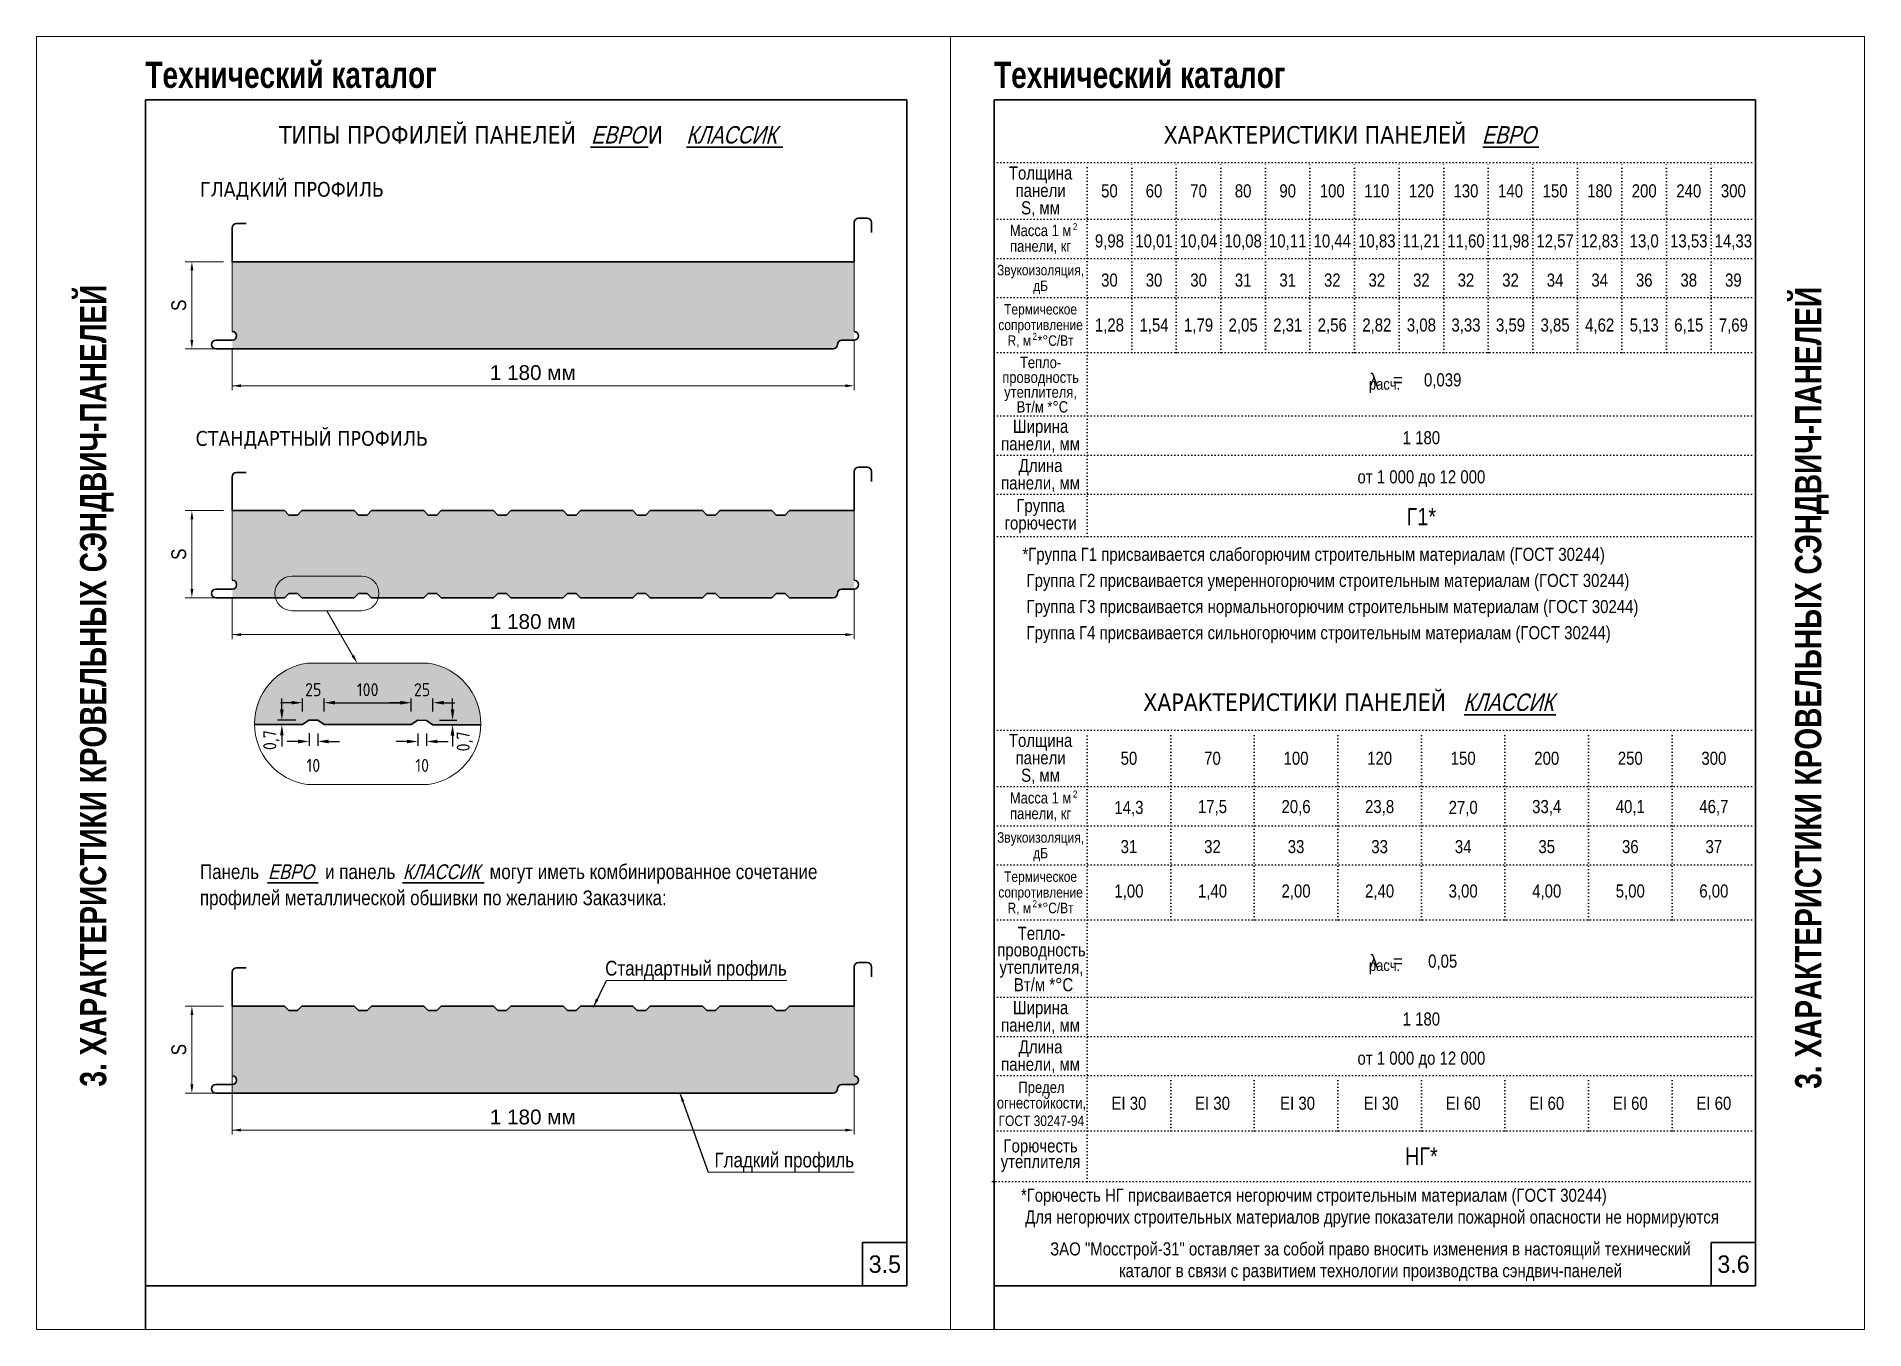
# Model space of a CAD drawing. Extents: x 5821 to 16321, y -13531 to 5774.
# Drawn here: x 10021 to 12121, y -4621 to -3136 of the extents above; entities that cross this region are included whole.
import ezdxf
from ezdxf.enums import TextEntityAlignment as Align

# ---------------------------------------------------------------- set-up
doc = ezdxf.new("R2010")
doc.units = 0
doc.header["$LTSCALE"] = 3
doc.linetypes.add('DOT2', pattern=[0.125, 0, -0.125])
doc.layers.get('0').update_dxf_attribs({"linetype": 'CONTINUOUS', "lineweight": 30})
doc.layers.get('DEFPOINTS').update_dxf_attribs({"linetype": 'CONTINUOUS'})
doc.layers.add('new_fill', color=8, linetype='CONTINUOUS', lineweight=13)
doc.layers.add('RAZMER', color=7, linetype='CONTINUOUS', lineweight=9)
doc.layers.add('Punktir', color=7, linetype='CONTINUOUS')
doc.styles.add('LOGO', font='HATTEN.TTF')
doc.styles.add('ROMANS', font='romans.shx', dxfattribs={"width": 0.85})
doc.styles.get("Standard").update_dxf_attribs({"font": 'TAHOMA.TTF'})
doc.styles.add('style1', font='ARIALN.TTF')
doc.styles.add('style2', font='impact.TTF')
doc.styles.add('курсив', font='ARIAL.TTF', dxfattribs={"width": 0.8, "oblique": 15})
doc.dimstyles.new('2.5', dxfattribs={"dimscale": 5, "dimtxt": 3, "dimasz": 2, "dimexe": 1, "dimexo": 2, "dimgap": 0, "dimtad": 0, "dimdec": 0, "dimlfac": 0.5, "dimzin": 9, "dimdsep": 46, "dimtxsty": 'ROMANS', "dimcen": -3, "dimdle": 1, "dimclrd": 256, "dimclre": 256, "dimclrt": 256, "dimadec": 0, "dimazin": 0, "dimtfac": 1, "dimtdec": 0, "dimtofl": 0, "dimtmove": 2, "dimatfit": 3, "dimfxl": 0, "dimtvp": 1, "dimtolj": 1, "dimtzin": 9, "dimarcsym": 0})
doc.dimstyles.new('5', dxfattribs={"dimscale": 5, "dimtxt": 3, "dimasz": 2.5, "dimexe": 1, "dimexo": 3, "dimgap": 0, "dimtad": 0, "dimdec": 0, "dimzin": 9, "dimdsep": 46, "dimtxsty": 'ROMANS', "dimblk2": 'OBLIQUE', "dimcen": -3, "dimdle": 1.5, "dimclrd": 256, "dimclre": 256, "dimclrt": 256, "dimadec": 0, "dimazin": 0, "dimtfac": 1, "dimtdec": 0, "dimtofl": 0, "dimtmove": 2, "dimatfit": 3, "dimfxl": 0, "dimtvp": 1, "dimtolj": 1, "dimtzin": 9, "dimarcsym": 0})

msp = doc.modelspace()

# ---------------------------------------------------------------- texts
for s, p in [('ТИПЫ ПРОФИЛЕЙ ПАНЕЛЕЙ           И', (10520.25, -3249.09)), ('ХАРАКТЕРИСТИКИ ПАНЕЛЕЙ', (11489.88, -3249.09)), ('ХАРАКТЕРИСТИКИ ПАНЕЛЕЙ', (11466.48, -3900.8))]:
    msp.add_text(s, height=20).set_placement(p, align=Align.MIDDLE_CENTER)
at = {"color": 1, "style": 'курсив', "oblique": 15, "width": 0.8}
for s, p in [('ЕВРО', (10658.18, -3249.09)), ('КЛАССИК', (10767.54, -3249.09)), ('ЕВРО', (11681.63, -3249.09)), ('КЛАССИК', (11660.19, -3900.8))]:
    msp.add_text(s, height=20, dxfattribs=at).set_placement(p, align=Align.MIDDLE_LEFT)
at = {"color": 1, "style": 'style1'}
for s, height, p in [('Толщина', 15, (11174.59, -3300.44)), ('панели', 15, (11174.59, -3320.44)), ('S, мм', 15, (11174.59, -3340.44)), ('Масса 1 м', 13, (11174.59, -3365.44)), ('2', 8, (11214.26, -3358.58)), ('панели, кг', 13, (11174.59, -3383.44)), ('Звукоизоляция,', 12, (11174.59, -3410.44)), ('дБ', 12, (11174.59, -3428.44)), ('Термическое', 12, (11174.59, -3455.44)), ('сопротивление', 12, (11174.59, -3473.44)), ('R, м  *%%dС/Вт', 12, (11174.59, -3491.44)), ('2', 8, (11167.85, -3484.58)), ('Тепло-', 13, (11174.59, -3517.05)), ('проводность', 13, (11174.59, -3534.05)), ('утеплителя,', 13, (11174.59, -3551.05)), (' Вт/м *%%dС', 13, (11174.59, -3568.05)), ('Ширина', 15, (11174.59, -3591.44)), ('панели, мм', 15, (11174.59, -3611.44)), ('Длина', 15, (11174.59, -3636.44)), ('панели, мм', 15, (11174.59, -3656.44)), ('Группа', 15, (11174.59, -3682.44)), ('горючести', 15, (11174.59, -3702.44)), ('Толщина', 15, (11174.59, -3952.15)), ('панели', 15, (11174.59, -3972.15)), ('S, мм', 15, (11174.59, -3992.15)), ('Масса 1 м', 13, (11174.59, -4017.15)), ('2', 8, (11214.26, -4010.29)), ('панели, кг', 13, (11174.59, -4035.15)), ('Звукоизоляция,', 12, (11174.59, -4062.15)), ('дБ', 12, (11174.59, -4080.15)), ('сопротивление', 12, (11174.59, -4125.15)), ('Термическое', 12, (11174.59, -4107.15)), ('R, м  *%%dС/Вт', 12, (11174.59, -4143.15)), ('2', 8, (11167.85, -4136.29)), ('Тепло-', 15, (11175.59, -4173.76)), ('проводность', 15, (11175.59, -4192.76)), ('утеплителя,', 15, (11175.59, -4212.76)), (' Вт/м *%%dС', 15, (11175.59, -4232.76)), ('Ширина', 15, (11174.59, -4259.15)), ('панели, мм', 15, (11174.59, -4279.15)), ('Длина', 15, (11174.59, -4304.15)), ('панели, мм', 15, (11174.59, -4324.15)), ('Предел', 13, (11175.59, -4349.55)), ('огнестойкости,', 13, (11175.59, -4367.55)), ('ГОСТ 30247-94', 12, (11175.59, -4387.55)), ('Горючесть', 15, (11174.59, -4417.91)), ('утеплителя', 15, (11174.59, -4435.91))]:
    msp.add_text(s, height=height, dxfattribs=at).set_placement(p, align=Align.CENTER)
at = {"color": 1}
for s, p in [('ГЛАДКИЙ ПРОФИЛЬ', (10208.77, -3311.64)), ('СТАНДАРТНЫЙ ПРОФИЛЬ', (10203.77, -3597.81))]:
    msp.add_text(s, height=17, dxfattribs=at).set_placement(p, align=Align.MIDDLE_LEFT)
at = {"style": 'style1'}
for s, p in [('50', (11253.69, -3313.44)), ('60', (11304.89, -3313.44)), ('70', (11356.09, -3313.44)), ('80', (11407.29, -3313.44)), ('90', (11458.49, -3313.44)), ('100', (11509.69, -3313.44)), ('110', (11560.89, -3313.44)), ('120', (11612.09, -3313.44)), ('130', (11663.29, -3313.44)), ('140', (11714.49, -3313.44)), ('150', (11765.69, -3313.44)), ('180', (11816.89, -3313.44)), ('200', (11868.09, -3313.44)), ('240', (11919.29, -3313.44)), ('300', (11970.49, -3313.44)), ('50', (11276.09, -3965.15)), ('70', (11372.09, -3965.15)), ('100', (11468.09, -3965.15)), ('120', (11564.09, -3965.15)), ('150', (11660.09, -3965.15)), ('200', (11756.09, -3965.15)), ('250', (11852.09, -3965.15)), ('300', (11948.09, -3965.15))]:
    msp.add_text(s, height=15, dxfattribs=at).set_placement(p, align=Align.MIDDLE)
for s, p in [('9,98', (11253.69, -3378.44)), ('10,01', (11304.89, -3378.44)), ('10,04', (11356.09, -3378.44)), ('10,08', (11407.29, -3378.44)), ('10,11', (11458.49, -3378.44)), ('10,44', (11509.69, -3378.44)), ('10,83', (11560.89, -3378.44)), ('11,21', (11612.09, -3378.44)), ('11,60', (11663.29, -3378.44)), ('11,98', (11714.49, -3378.44)), ('12,57', (11765.69, -3378.44)), ('12,83', (11816.89, -3378.44)), ('13,0', (11868.09, -3378.44)), ('13,53', (11919.29, -3378.44)), ('14,33', (11970.49, -3378.44)), ('30', (11253.69, -3423.44)), ('30', (11304.89, -3423.44)), ('30', (11356.09, -3423.44)), ('31', (11407.29, -3423.44)), ('31', (11458.49, -3423.44)), ('32', (11509.69, -3423.44)), ('32', (11560.89, -3423.44)), ('32', (11612.09, -3423.44)), ('32', (11663.29, -3423.44)), ('32', (11714.49, -3423.44)), ('34', (11765.69, -3423.44)), ('34', (11816.89, -3423.44)), ('36', (11868.09, -3423.44)), ('38', (11919.29, -3423.44)), ('39', (11970.49, -3423.44)), ('1 180', (11612.09, -3604.44)), ('от 1 000 до 12 000', (11612.09, -3649.44)), ('1 180', (11612.09, -4272.15)), ('от 1 000 до 12 000', (11612.09, -4317.15)), ('ЗАО "Мосстрой-31" оставляет за собой право вносить изменения в настоящий технический', (11553.59, -4536.24)), ('каталог в связи с развитием технологии производства сэндвич-панелей', (11553.59, -4561.24))]:
    msp.add_text(s, height=15, dxfattribs=at).set_placement(p, align=Align.CENTER)
for s, height, p in [('1,28', 15, (11253.69, -3467.52)), ('1,54', 15, (11304.89, -3467.52)), ('1,79', 15, (11356.09, -3467.52)), ('2,05', 15, (11407.29, -3467.52)), ('2,31', 15, (11458.49, -3467.52)), ('2,56', 15, (11509.69, -3467.52)), ('2,82', 15, (11560.89, -3467.52)), ('3,08', 15, (11612.09, -3467.52)), ('3,33', 15, (11663.29, -3467.52)), ('3,59', 15, (11714.49, -3467.52)), ('3,85', 15, (11765.69, -3467.52)), ('4,62', 15, (11816.89, -3467.52)), ('5,13', 15, (11868.09, -3467.52)), ('6,15', 15, (11919.29, -3467.52)), ('7,69', 15, (11970.49, -3467.52)), ('0,039', 15, (11636.57, -3530.52)), ('расч.', 13, (11569.76, -3535.34)), ('Г1*', 20, (11612.09, -3687.66)), ('14,3', 15, (11276.09, -4021.65)), ('17,5', 15, (11372.09, -4020.65)), ('20,6', 15, (11468.09, -4020.65)), ('23,8', 15, (11564.09, -4020.65)), ('27,0', 15, (11660.09, -4021.65)), ('33,4', 15, (11756.09, -4020.65)), ('40,1', 15, (11852.09, -4020.65)), ('46,7', 15, (11948.09, -4020.65)), ('31', 15, (11276.09, -4066.65)), ('32', 15, (11372.09, -4066.65)), ('33', 15, (11468.09, -4066.65)), ('33', 15, (11564.09, -4066.65)), ('34', 15, (11660.09, -4066.65)), ('35', 15, (11756.09, -4066.65)), ('36', 15, (11852.09, -4066.65)), ('37', 15, (11948.09, -4066.65)), ('1,00', 15, (11276.09, -4117.65)), ('1,40', 15, (11372.09, -4117.65)), ('2,00', 15, (11468.09, -4117.65)), ('2,40', 15, (11564.09, -4117.65)), ('3,00', 15, (11660.09, -4117.65)), ('4,00', 15, (11756.09, -4117.65)), ('5,00', 15, (11852.09, -4117.65)), ('6,00', 15, (11948.09, -4117.65)), ('расч.', 13, (11569.76, -4203.05)), ('0,05', 15, (11636.57, -4198.23)), ('EI 30', 15, (11276.09, -4361.41)), ('EI 30', 15, (11372.09, -4361.41)), ('EI 30', 15, (11469.83, -4361.41)), ('EI 30', 15, (11565.83, -4361.41)), ('EI 60', 15, (11660.09, -4361.41)), ('EI 60', 15, (11756.09, -4361.41)), ('EI 60', 15, (11852.09, -4361.41)), ('EI 60', 15, (11948.09, -4361.41)), ('НГ*', 20, (11612.09, -4422.27))]:
    msp.add_text(s, height=height, dxfattribs=at).set_placement(p, align=Align.MIDDLE_CENTER)
for s, height, p in [('*Группа Г1 присваивается слабогорючим строительным материалам (ГОСТ 30244)', 15, (11153.77, -3738.44)), (' Группа Г2 присваивается умеренногорючим строительным материалам (ГОСТ 30244)', 15, (11153.77, -3768.44)), (' Группа Г3 присваивается нормальногорючим строительным материалам (ГОСТ 30244)', 15, (11153.77, -3798.44)), (' Группа Г4 присваивается сильногорючим строительным материалам (ГОСТ 30244)', 15, (11153.77, -3828.44)), ('Панель              и панель                    могут иметь комбинированное сочетание', 17, (10208.77, -4103.95)), ('профилей металлической обшивки по желанию Заказчика:', 17, (10208.77, -4133.95)), ('*Горючесть НГ присваивается негорючим строительным материалам (ГОСТ 30244)', 15, (11152.04, -4474.58)), (' Для негорючих строительных материалов другие показатели пожарной опасности не нормируются', 15, (11152.04, -4499.58))]:
    msp.add_text(s, height=height, dxfattribs=at).set_placement(p)
at = {"color": 1, "style": 'курсив', "oblique": 15, "width": 0.8}
for s, p in [('ЕВРО', (10286.94, -4104.03)), ('КЛАССИК', (10441.92, -4104.03))]:
    msp.add_text(s, height=17, dxfattribs=at).set_placement(p)
at = {"style": 'style1'}
for s, p in [('Стандартный профиль', (10882.98, -4206.31)), ('Гладкий профиль', (10960.33, -4426.59))]:
    msp.add_text(s, height=17, dxfattribs=at).set_placement(p, align=Align.MIDDLE_RIGHT)
at = {"char_height": 17, "attachment_point": 5, "rotation": 90, "style": 'style1'}
for insert in [(10184.55, -3444.92), (10184.55, -3730.79), (10184.55, -4299.89)]:
    msp.add_mtext('S', dxfattribs=dict(at, insert=insert))
at = {"attachment_point": 5, "style": 'style1'}
for s, insert, char_height in [('{\\fArial|b0|i0|c0|p34;1\\fArial|b0|i0|c204|p34; \\fArial|b0|i0|c0|p34;18\\fArial|b0|i0|c204|p34;0 мм}', (10591.16, -3522.34), 17), ('{\\fGreekS|b0|i0|c204|p0;λ\\fGreekS|b0|i0|c0|p0;   \\fGreekS|b0|i0|c204|p0;=}', (11571.57, -3530.52), 15), ('{\\fArial|b0|i0|c0|p34;1\\fArial|b0|i0|c204|p34; \\fArial|b0|i0|c0|p34;18\\fArial|b0|i0|c204|p34;0 мм}', (10591.16, -3808.21), 17), ('{\\fGreekS|b0|i0|c204|p0;λ\\fGreekS|b0|i0|c0|p0;   \\fGreekS|b0|i0|c204|p0;=}', (11571.57, -4198.23), 15), ('{\\fArial|b0|i0|c0|p34;1\\fArial|b0|i0|c204|p34; \\fArial|b0|i0|c0|p34;18\\fArial|b0|i0|c204|p34;0 мм}', (10591.16, -4377.31), 17)]:
    msp.add_mtext(s, dxfattribs=dict(at, insert=insert, char_height=char_height))
at = {"layer": 'new_fill', "style": 'style2'}
for p in [(10146.09, -3195.19), (11121.1, -3195.19)]:
    msp.add_text('Технический каталог', height=30, dxfattribs=at).set_placement(p)
for p in [(10086.09, -3881.81), (12056.46, -3884.31)]:
    msp.add_text('3. ХАРАКТЕРИСТИКИ КРОВЕЛЬНЫХ СЭНДВИЧ-ПАНЕЛЕЙ', height=30, rotation=90, dxfattribs=at).set_placement(p, align=Align.MIDDLE_CENTER)
at = {"layer": 'new_fill', "style": 'LOGO'}
for s, p in [('3.5', (10995.64, -4546.24)), ('3.6', (11970.64, -4546.24))]:
    msp.add_text(s, height=20, dxfattribs=at).set_placement(p, align=Align.MIDDLE_CENTER)

# ---------------------------------------------------------------- blocks, each defined once
blk = doc.blocks.new('*D1031')
at = {"layer": 'DEFPOINTS', "color": 0, "transparency": 16777216}
for p in [(10334.1, -3921.5), (10344.1, -3921.6), (10344.1, -3945.9)]:
    blk.add_point(p, dxfattribs=at)
at = {"layer": 'RAZMER', "lineweight": -2, "transparency": 16777216}
for p, q in [((10321.6, -3945.9), (10309.1, -3945.9)), ((10334.1, -3936.5), (10334.1, -3950.9)), ((10344.1, -3936.6), (10344.1, -3950.9)), ((10356.6, -3945.9), (10369.1, -3945.9))]:
    blk.add_line(p, q, dxfattribs=at)
at = {"layer": 'RAZMER', "transparency": 16777216}
for points in [[(10321.6, -3943.8), (10321.6, -3948), (10334.1, -3945.9)], [(10356.6, -3943.8), (10356.6, -3948), (10344.1, -3945.9)]]:
    blk.add_solid(points, dxfattribs=at)
at = {"layer": 'RAZMER', "transparency": 16777216, "insert": (10339.1, -3973.4), "char_height": 15, "attachment_point": 5, "style": 'ROMANS'}
blk.add_mtext('\\A1;10', dxfattribs=at)
blk = doc.blocks.new('_OBLIQUE')
at = {"color": 0, "linetype": 'ByBlock'}
blk.add_line((-0.5, -0.5), (0.5, 0.5), dxfattribs=at)
blk = doc.blocks.new('*D1032')
at = {"layer": 'DEFPOINTS', "color": 0, "transparency": 16777216}
for p in [(10459.1, -3921.6), (10469.1, -3921.6), (10469.1, -3945.9)]:
    blk.add_point(p, dxfattribs=at)
at = {"layer": 'RAZMER', "lineweight": -2, "transparency": 16777216}
for p, q in [((10446.6, -3945.9), (10434.1, -3945.9)), ((10459.1, -3936.6), (10459.1, -3950.9)), ((10469.1, -3936.6), (10469.1, -3950.9)), ((10481.6, -3945.9), (10494.1, -3945.9))]:
    blk.add_line(p, q, dxfattribs=at)
at = {"layer": 'RAZMER', "transparency": 16777216}
for points in [[(10446.6, -3943.9), (10446.6, -3948), (10459.1, -3945.9)], [(10481.6, -3943.9), (10481.6, -3948), (10469.1, -3945.9)]]:
    blk.add_solid(points, dxfattribs=at)
at = {"layer": 'RAZMER', "transparency": 16777216, "insert": (10464.1, -3973.4), "char_height": 15, "attachment_point": 5, "style": 'ROMANS'}
blk.add_mtext('\\A1;10', dxfattribs=at)
blk = doc.blocks.new('*D1033')
at = {"layer": 'DEFPOINTS', "color": 0, "transparency": 16777216}
for p in [(10302.9, -3926.5), (10326.5, -3926.5), (10334.1, -3921.5)]:
    blk.add_point(p, dxfattribs=at)
at = {"layer": 'RAZMER', "lineweight": -2, "transparency": 16777216}
for p, q in [((10302.9, -3909), (10302.9, -3896.5)), ((10319.1, -3921.5), (10297.9, -3921.5)), ((10311.5, -3926.5), (10297.9, -3926.5)), ((10302.9, -3939), (10302.9, -3951.5))]:
    blk.add_line(p, q, dxfattribs=at)
at = {"layer": 'RAZMER', "transparency": 16777216}
for points in [[(10300.8, -3909), (10305, -3909), (10302.9, -3921.5)], [(10300.8, -3939), (10305, -3939), (10302.9, -3926.5)]]:
    blk.add_solid(points, dxfattribs=at)
at = {"layer": 'RAZMER', "transparency": 16777216, "insert": (10290.8, -3944.3), "char_height": 15, "attachment_point": 5, "rotation": 90, "style": 'ROMANS'}
blk.add_mtext('\\A1;0,7', dxfattribs=at)
blk = doc.blocks.new('*D1034')
at = {"layer": 'DEFPOINTS', "color": 0, "transparency": 16777216}
for p in [(10469.1, -3921.6), (10476.5, -3926.6), (10499, -3926.6)]:
    blk.add_point(p, dxfattribs=at)
at = {"layer": 'RAZMER', "lineweight": -2, "transparency": 16777216}
for p, q in [((10499, -3909.1), (10499, -3896.6)), ((10484.1, -3921.6), (10504, -3921.6)), ((10491.5, -3926.6), (10504, -3926.6)), ((10499, -3939.1), (10499, -3951.6))]:
    blk.add_line(p, q, dxfattribs=at)
at = {"layer": 'RAZMER', "transparency": 16777216}
for points in [[(10496.9, -3909.1), (10501.1, -3909.1), (10499, -3921.6)], [(10496.9, -3939.1), (10501.1, -3939.1), (10499, -3926.6)]]:
    blk.add_solid(points, dxfattribs=at)
at = {"layer": 'RAZMER', "transparency": 16777216, "insert": (10513.1, -3945.8), "char_height": 15, "attachment_point": 5, "rotation": 90, "style": 'ROMANS'}
blk.add_mtext('\\A1;0,7', dxfattribs=at)
blk = doc.blocks.new('*D1035')
at = {"layer": 'DEFPOINTS', "color": 0, "transparency": 16777216}
for p in [(10351.5, -3901.4), (10326.5, -3926.5), (10351.5, -3926.5)]:
    blk.add_point(p, dxfattribs=at)
at = {"layer": 'RAZMER', "lineweight": -2, "transparency": 16777216}
for p, q in [((10314, -3901.4), (10301.5, -3901.4)), ((10326.5, -3911.5), (10326.5, -3896.4)), ((10351.5, -3911.5), (10351.5, -3896.4)), ((10364, -3901.4), (10376.5, -3901.4))]:
    blk.add_line(p, q, dxfattribs=at)
at = {"layer": 'RAZMER', "transparency": 16777216}
for points in [[(10314, -3899.3), (10314, -3903.4), (10326.5, -3901.4)], [(10364, -3899.3), (10364, -3903.4), (10351.5, -3901.4)]]:
    blk.add_solid(points, dxfattribs=at)
at = {"layer": 'RAZMER', "transparency": 16777216, "insert": (10339, -3886.4), "char_height": 15, "attachment_point": 5, "style": 'ROMANS'}
blk.add_mtext('\\A1;25', dxfattribs=at)
blk = doc.blocks.new('*D1036')
at = {"layer": 'DEFPOINTS', "color": 0, "transparency": 16777216}
for p in [(10451.5, -3901.4), (10351.5, -3926.6), (10451.5, -3926.6)]:
    blk.add_point(p, dxfattribs=at)
at = {"layer": 'RAZMER', "lineweight": -2, "transparency": 16777216}
for p, q in [((10351.5, -3911.6), (10351.5, -3896.4)), ((10364, -3901.4), (10439, -3901.4)), ((10451.5, -3911.6), (10451.5, -3896.4))]:
    blk.add_line(p, q, dxfattribs=at)
at = {"layer": 'RAZMER', "transparency": 16777216}
for points in [[(10364, -3899.3), (10364, -3903.4), (10351.5, -3901.4)], [(10439, -3899.3), (10439, -3903.4), (10451.5, -3901.4)]]:
    blk.add_solid(points, dxfattribs=at)
at = {"layer": 'RAZMER', "transparency": 16777216, "insert": (10401.5, -3886.4), "char_height": 15, "attachment_point": 5, "style": 'ROMANS'}
blk.add_mtext('\\A1;100', dxfattribs=at)
blk = doc.blocks.new('*D1037')
at = {"layer": 'DEFPOINTS', "color": 0, "transparency": 16777216}
for p in [(10476.5, -3901.4), (10451.5, -3926.6), (10476.5, -3926.6)]:
    blk.add_point(p, dxfattribs=at)
at = {"layer": 'RAZMER', "lineweight": -2, "transparency": 16777216}
for p, q in [((10439, -3901.4), (10426.5, -3901.4)), ((10451.5, -3911.6), (10451.5, -3896.4)), ((10476.5, -3911.6), (10476.5, -3896.4)), ((10489, -3901.4), (10501.5, -3901.4))]:
    blk.add_line(p, q, dxfattribs=at)
at = {"layer": 'RAZMER', "transparency": 16777216}
for points in [[(10439, -3899.3), (10439, -3903.5), (10451.5, -3901.4)], [(10489, -3899.3), (10489, -3903.5), (10476.5, -3901.4)]]:
    blk.add_solid(points, dxfattribs=at)
at = {"layer": 'RAZMER', "transparency": 16777216, "insert": (10464, -3886.4), "char_height": 15, "attachment_point": 5, "style": 'ROMANS'}
blk.add_mtext('\\A1;25', dxfattribs=at)

# ---------------------------------------------------------------- dimensions: what is measured, and where the dimension line sits
at = {"layer": 'RAZMER'}
for base, p1, p2, picture, middle in [((10351.53, -3901.36), (10326.53, -3926.49), (10351.53, -3926.49), '*D1035', (10339.03, -3886.36)), ((10451.53, -3901.36), (10351.53, -3926.56), (10451.53, -3926.56), '*D1036', (10401.53, -3886.36)), ((10476.53, -3901.43), (10451.53, -3926.56), (10476.53, -3926.56), '*D1037', (10464.03, -3886.43)), ((10344.06, -3945.87), (10334.06, -3921.53), (10344.06, -3921.58), '*D1031', (10339.06, -3973.37)), ((10469.06, -3945.94), (10459.06, -3921.6), (10469.06, -3921.65), '*D1032', (10464.06, -3973.44))]:
    dim = msp.add_linear_dim(base=base, p1=p1, p2=p2, dimstyle='5', dxfattribs=at)
    dim.commit()
    dim.dimension.update_dxf_attribs({"geometry": picture, "text_midpoint": middle})
for base, p1, p2, picture, middle in [((10302.93, -3926.49), (10334.06, -3921.53), (10326.53, -3926.49), '*D1033', (10290.81, -3944.25)), ((10499.03, -3926.62), (10469.06, -3921.6), (10476.53, -3926.62), '*D1034', (10513.09, -3945.79))]:
    dim = msp.add_linear_dim(base=base, p1=p1, p2=p2, angle=90, text='0,7', dimstyle='5', dxfattribs=at)
    dim.commit()
    dim.dimension.update_dxf_attribs({"geometry": picture, "text_midpoint": middle, "dimtype": 160})

# ---------------------------------------------------------------- hatches: boundary and pattern name
h = msp.add_hatch(color=256)
h.set_gradient(color1=(214, 214, 214), tint=1, name='CYLINDER')
h.paths.add_polyline_path([(10471.19, -3856.03), (10331.87, -3856.03, 0.3764035), (10271.53, -3926.49), (10326.53, -3926.49), (10334.06, -3921.53), (10344.06, -3921.58), (10351.53, -3926.56), (10451.53, -3926.56), (10459.06, -3921.6), (10469.06, -3921.65), (10476.53, -3926.62), (10531.53, -3926.62, 0.3769258)])
h.paths.add_polyline_path([(10324.96, -3875.11), (10353.1, -3875.11), (10353.1, -3897.61), (10324.96, -3897.61)], flags=24)
h.paths.add_polyline_path([(10382.3, -3875.11), (10420.76, -3875.11), (10420.76, -3897.61), (10382.3, -3897.61)], flags=24)
h.paths.add_polyline_path([(10449.96, -3875.18), (10478.1, -3875.18), (10478.1, -3897.68), (10449.96, -3897.68)], flags=24)
at = {"layer": 'new_fill'}
h = msp.add_hatch(color=256, dxfattribs=at)
h.set_gradient(color1=(192, 192, 192), one_color=1, tint=1, name='CYLINDER')
h.paths.add_polyline_path([(10960.33, -3394.92), (10245.99, -3394.92), (10245.99, -3474.92, -1), (10245.99, -3484.92), (10245.99, -3494.92), (10936.33, -3494.92, 0.4142136), (10941.33, -3489.92, -0.4142136), (10946.33, -3484.92), (10960.33, -3484.92)])
h = msp.add_hatch(color=256, dxfattribs=at)
h.set_gradient(color1=(192, 192, 192), one_color=1, tint=1, name='CYLINDER')
h.paths.add_polyline_path([(10960.33, -3680.79), (10885.99, -3680.79), (10880.99, -3685.79), (10870.99, -3685.79), (10865.99, -3680.79), (10805.99, -3680.79), (10800.99, -3685.79), (10790.99, -3685.79), (10785.99, -3680.79), (10725.99, -3680.79), (10720.99, -3685.79), (10710.99, -3685.79), (10705.99, -3680.79), (10645.99, -3680.79), (10640.99, -3685.79), (10630.99, -3685.79), (10625.99, -3680.79), (10565.99, -3680.79), (10560.99, -3685.79), (10550.99, -3685.79), (10545.99, -3680.79), (10485.99, -3680.79), (10480.99, -3685.79), (10470.99, -3685.79), (10465.99, -3680.79), (10405.99, -3680.79), (10400.99, -3685.79), (10390.99, -3685.79), (10385.99, -3680.79), (10325.99, -3680.79), (10320.99, -3685.79), (10310.99, -3685.79), (10305.99, -3680.79), (10245.99, -3680.79), (10245.99, -3760.79, -1), (10245.99, -3770.79), (10245.99, -3780.79), (10295.39, -3780.79, -0.4908089), (10314.63, -3755.91), (10394.63, -3755.91, -0.4908089), (10413.86, -3780.79), (10465.99, -3780.79), (10470.99, -3775.79), (10480.99, -3775.79), (10485.99, -3780.79), (10545.99, -3780.79), (10550.99, -3775.79), (10560.99, -3775.79), (10565.99, -3780.79), (10625.99, -3780.79), (10630.99, -3775.79), (10640.99, -3775.79), (10645.99, -3780.79), (10705.99, -3780.79), (10710.99, -3775.79), (10720.99, -3775.79), (10725.99, -3780.79), (10785.99, -3780.79), (10790.99, -3775.79), (10800.99, -3775.79), (10805.99, -3780.79), (10865.99, -3780.79), (10870.99, -3775.79), (10880.99, -3775.79), (10885.99, -3780.79), (10936.33, -3780.79, 0.4142136), (10941.33, -3775.79, -0.4142136), (10946.33, -3770.79), (10960.33, -3770.79)])
h.paths.add_polyline_path([(10394.63, -3755.91), (10314.63, -3755.91, 0.4908089), (10295.39, -3780.79), (10305.99, -3780.79), (10310.99, -3775.79), (10320.99, -3775.79), (10325.99, -3780.79), (10385.99, -3780.79), (10390.99, -3775.79), (10400.99, -3775.79), (10405.99, -3780.79), (10413.86, -3780.79, 0.4908089)], flags=17)
h = msp.add_hatch(color=256, dxfattribs=at)
h.set_gradient(color1=(192, 192, 192), one_color=1, tint=1, name='CYLINDER')
h.paths.add_polyline_path([(10960.33, -4249.89), (10885.99, -4249.89), (10880.99, -4254.89), (10870.99, -4254.89), (10865.99, -4249.89), (10805.99, -4249.89), (10800.99, -4254.89), (10790.99, -4254.89), (10785.99, -4249.89), (10725.99, -4249.89), (10720.99, -4254.89), (10710.99, -4254.89), (10705.99, -4249.89), (10645.99, -4249.89), (10640.99, -4254.89), (10630.99, -4254.89), (10625.99, -4249.89), (10565.99, -4249.89), (10560.99, -4254.89), (10550.99, -4254.89), (10545.99, -4249.89), (10485.99, -4249.89), (10480.99, -4254.89), (10470.99, -4254.89), (10465.99, -4249.89), (10405.99, -4249.89), (10400.99, -4254.89), (10390.99, -4254.89), (10385.99, -4249.89), (10325.99, -4249.89), (10320.99, -4254.89), (10310.99, -4254.89), (10305.99, -4249.89), (10245.99, -4249.89), (10245.99, -4329.89, -1), (10245.99, -4339.89), (10245.99, -4349.89), (10936.33, -4349.89, 0.4142136), (10941.33, -4344.89, -0.4142136), (10946.33, -4339.89), (10960.33, -4339.89, 1), (10960.33, -4329.89)])

# ---------------------------------------------------------------- linework, layer by layer
at = {"color": 1}
for p, q in [((10146.09, -3209.09), (11021.09, -3209.09)), ((10146.09, -3209.09), (10146.09, -4621.24)), ((11021.09, -3209.09), (11021.09, -4571.24)), ((11996.09, -3209.09), (11121.09, -3209.09)), ((11121.09, -3209.09), (11121.09, -4621.24)), ((11996.09, -3209.09), (11996.09, -4571.24)), ((10657.65, -3263.42), (10723.77, -3263.42)), ((10767.8, -3263.42), (10878.53, -3263.42)), ((11682.63, -3263.41), (11747.14, -3263.41)), ((11661.19, -3915.12), (11766.7, -3915.12)), ((10286.48, -4108.12), (10344.44, -4108.12)), ((10441.46, -4108.12), (10535.35, -4108.12)), ((10970.18, -4521.24), (11021.09, -4521.24)), ((10970.18, -4521.24), (10970.18, -4571.24)), ((11945.18, -4521.24), (11996.09, -4521.24)), ((11945.18, -4521.24), (11945.18, -4571.24)), ((10146.09, -4571.24), (11021.09, -4571.24)), ((11996.09, -4571.24), (11121.09, -4571.24))]:
    msp.add_line(p, q, dxfattribs=at)
for p, q in [((10245.99, -3394.92), (10245.99, -3355.92)), ((10261.92, -3350.92), (10250.99, -3350.92)), ((10960.33, -3394.92), (10960.33, -3349.96)), ((10975.33, -3344.92), (10965.33, -3344.92)), ((10980.33, -3361.24), (10980.33, -3349.92)), ((10245.99, -3394.92), (10960.33, -3394.92)), ((10226.98, -3484.92), (10245.99, -3484.92)), ((10946.33, -3484.92), (10960.33, -3484.92)), ((10226.98, -3494.92), (10936.33, -3494.92)), ((10975.33, -3630.79), (10965.33, -3630.79)), ((10245.99, -3680.79), (10245.99, -3641.79)), ((10261.92, -3636.79), (10250.99, -3636.79)), ((10960.33, -3680.79), (10960.33, -3635.84)), ((10980.33, -3647.11), (10980.33, -3635.79)), ((10245.99, -3680.79), (10305.99, -3680.79)), ((10305.99, -3680.79), (10310.99, -3685.79)), ((10310.99, -3685.79), (10320.99, -3685.79)), ((10325.99, -3680.79), (10320.99, -3685.79)), ((10325.99, -3680.79), (10385.99, -3680.79)), ((10385.99, -3680.79), (10390.99, -3685.79)), ((10390.99, -3685.79), (10400.99, -3685.79)), ((10405.99, -3680.79), (10400.99, -3685.79)), ((10405.99, -3680.79), (10465.99, -3680.79)), ((10465.99, -3680.79), (10470.99, -3685.79)), ((10470.99, -3685.79), (10480.99, -3685.79)), ((10485.99, -3680.79), (10480.99, -3685.79)), ((10485.99, -3680.79), (10545.99, -3680.79)), ((10545.99, -3680.79), (10550.99, -3685.79)), ((10550.99, -3685.79), (10560.99, -3685.79)), ((10565.99, -3680.79), (10560.99, -3685.79)), ((10565.99, -3680.79), (10625.99, -3680.79)), ((10625.99, -3680.79), (10630.99, -3685.79)), ((10630.99, -3685.79), (10640.99, -3685.79)), ((10645.99, -3680.79), (10640.99, -3685.79)), ((10645.99, -3680.79), (10705.99, -3680.79)), ((10705.99, -3680.79), (10710.99, -3685.79)), ((10710.99, -3685.79), (10720.99, -3685.79)), ((10725.99, -3680.79), (10720.99, -3685.79)), ((10725.99, -3680.79), (10785.99, -3680.79)), ((10785.99, -3680.79), (10790.99, -3685.79)), ((10790.99, -3685.79), (10800.99, -3685.79)), ((10805.99, -3680.79), (10800.99, -3685.79)), ((10805.99, -3680.79), (10865.99, -3680.79)), ((10865.99, -3680.79), (10870.99, -3685.79)), ((10870.99, -3685.79), (10880.99, -3685.79)), ((10885.99, -3680.79), (10880.99, -3685.79)), ((10885.99, -3680.79), (10960.33, -3680.79)), ((10226.98, -3770.79), (10245.99, -3770.79)), ((10305.99, -3780.79), (10310.99, -3775.79)), ((10310.99, -3775.79), (10320.99, -3775.79)), ((10325.99, -3780.79), (10320.99, -3775.79)), ((10385.99, -3780.79), (10390.99, -3775.79)), ((10390.99, -3775.79), (10400.99, -3775.79)), ((10405.99, -3780.79), (10400.99, -3775.79)), ((10465.99, -3780.79), (10470.99, -3775.79)), ((10470.99, -3775.79), (10480.99, -3775.79)), ((10485.99, -3780.79), (10480.99, -3775.79)), ((10545.99, -3780.79), (10550.99, -3775.79)), ((10550.99, -3775.79), (10560.99, -3775.79)), ((10565.99, -3780.79), (10560.99, -3775.79)), ((10625.99, -3780.79), (10630.99, -3775.79)), ((10630.99, -3775.79), (10640.99, -3775.79)), ((10645.99, -3780.79), (10640.99, -3775.79)), ((10705.99, -3780.79), (10710.99, -3775.79)), ((10710.99, -3775.79), (10720.99, -3775.79)), ((10725.99, -3780.79), (10720.99, -3775.79)), ((10785.99, -3780.79), (10790.99, -3775.79)), ((10790.99, -3775.79), (10800.99, -3775.79)), ((10805.99, -3780.79), (10800.99, -3775.79)), ((10865.99, -3780.79), (10870.99, -3775.79)), ((10870.99, -3775.79), (10880.99, -3775.79)), ((10885.99, -3780.79), (10880.99, -3775.79)), ((10946.33, -3770.79), (10960.33, -3770.79)), ((10226.98, -3780.79), (10305.99, -3780.79)), ((10325.99, -3780.79), (10385.99, -3780.79)), ((10405.99, -3780.79), (10465.99, -3780.79)), ((10485.99, -3780.79), (10545.99, -3780.79)), ((10565.99, -3780.79), (10625.99, -3780.79)), ((10645.99, -3780.79), (10705.99, -3780.79)), ((10725.99, -3780.79), (10785.99, -3780.79)), ((10805.99, -3780.79), (10865.99, -3780.79)), ((10885.99, -3780.79), (10936.33, -3780.79)), ((10271.53, -3926.49), (10326.53, -3926.49)), ((10334.06, -3921.53), (10326.53, -3926.49)), ((10344.06, -3921.58), (10334.06, -3921.53)), ((10344.06, -3921.58), (10351.53, -3926.56)), ((10351.53, -3926.56), (10451.53, -3926.56)), ((10459.06, -3921.6), (10451.53, -3926.56)), ((10469.06, -3921.65), (10459.06, -3921.6)), ((10469.06, -3921.65), (10476.53, -3926.62)), ((10476.53, -3926.62), (10531.53, -3926.62)), ((10975.33, -4199.89), (10965.33, -4199.89)), ((10245.99, -4249.89), (10245.99, -4210.89)), ((10261.92, -4205.89), (10250.99, -4205.89)), ((10960.33, -4249.89), (10960.33, -4204.94)), ((10980.33, -4216.21), (10980.33, -4204.89)), ((10245.99, -4249.89), (10305.99, -4249.89)), ((10305.99, -4249.89), (10310.99, -4254.89)), ((10310.99, -4254.89), (10320.99, -4254.89)), ((10325.99, -4249.89), (10320.99, -4254.89)), ((10325.99, -4249.89), (10385.99, -4249.89)), ((10385.99, -4249.89), (10390.99, -4254.89)), ((10390.99, -4254.89), (10400.99, -4254.89)), ((10405.99, -4249.89), (10400.99, -4254.89)), ((10405.99, -4249.89), (10465.99, -4249.89)), ((10465.99, -4249.89), (10470.99, -4254.89)), ((10470.99, -4254.89), (10480.99, -4254.89)), ((10485.99, -4249.89), (10480.99, -4254.89)), ((10485.99, -4249.89), (10545.99, -4249.89)), ((10545.99, -4249.89), (10550.99, -4254.89)), ((10550.99, -4254.89), (10560.99, -4254.89)), ((10565.99, -4249.89), (10560.99, -4254.89)), ((10565.99, -4249.89), (10625.99, -4249.89)), ((10625.99, -4249.89), (10630.99, -4254.89)), ((10630.99, -4254.89), (10640.99, -4254.89)), ((10645.99, -4249.89), (10640.99, -4254.89)), ((10645.99, -4249.89), (10705.99, -4249.89)), ((10705.99, -4249.89), (10710.99, -4254.89)), ((10710.99, -4254.89), (10720.99, -4254.89)), ((10725.99, -4249.89), (10720.99, -4254.89)), ((10725.99, -4249.89), (10785.99, -4249.89)), ((10785.99, -4249.89), (10790.99, -4254.89)), ((10790.99, -4254.89), (10800.99, -4254.89)), ((10805.99, -4249.89), (10800.99, -4254.89)), ((10805.99, -4249.89), (10865.99, -4249.89)), ((10865.99, -4249.89), (10870.99, -4254.89)), ((10870.99, -4254.89), (10880.99, -4254.89)), ((10885.99, -4249.89), (10880.99, -4254.89)), ((10885.99, -4249.89), (10960.33, -4249.89)), ((10226.98, -4339.89), (10245.99, -4339.89)), ((10946.33, -4339.89), (10960.33, -4339.89)), ((10226.98, -4349.89), (10936.33, -4349.89))]:
    msp.add_line(p, q)
for centre, start, end in [((10250.99, -3355.92), 90, 180), ((10965.33, -3349.92), 90, 180), ((10975.33, -3349.92), 0, 90), ((10226.98, -3489.92), 90, 270), ((10245.99, -3479.92), 270, 90), ((10946.33, -3489.92), 90, 180), ((10960.33, -3479.92), 270, 90), ((10936.33, -3489.92), 270, 0), ((10965.33, -3635.79), 90, 180), ((10975.33, -3635.79), 0, 90), ((10250.99, -3641.79), 90, 180), ((10226.98, -3775.79), 90, 270), ((10245.99, -3765.79), 270, 90), ((10936.33, -3775.79), 270, 0), ((10946.33, -3775.79), 90, 180), ((10960.33, -3765.79), 270, 90), ((10965.33, -4204.89), 90, 180), ((10975.33, -4204.89), 0, 90), ((10250.99, -4210.89), 90, 180), ((10226.98, -4344.89), 90, 270), ((10245.99, -4334.89), 270, 90), ((10936.33, -4344.89), 270, 0), ((10946.33, -4344.89), 90, 180), ((10960.33, -4334.89), 270, 90)]:
    msp.add_arc(centre, 5, start, end)
at = {"layer": 'new_fill', "color": 7, "lineweight": 0}
for p, q in [((11071.09, -3136.24), (10021.09, -3136.24)), ((10021.09, -3136.24), (10021.09, -4621.24))]:
    msp.add_line(p, q, dxfattribs=at)
at = {"layer": 'Punktir', "linetype": 'DOT2', "ltscale": 10}
for p, q in [((11121.09, -3281.02), (11996.09, -3281.02)), ((11228.09, -3710.31), (11228.09, -3281.02)), ((11279.29, -3499.02), (11279.29, -3281.02)), ((11330.49, -3499.02), (11330.49, -3281.02)), ((11381.69, -3499.02), (11381.69, -3281.02)), ((11432.89, -3499.02), (11432.89, -3281.02)), ((11484.09, -3499.02), (11484.09, -3281.02)), ((11535.29, -3499.02), (11535.29, -3281.02)), ((11586.49, -3499.02), (11586.49, -3281.02)), ((11637.69, -3499.02), (11637.69, -3281.02)), ((11688.89, -3499.02), (11688.89, -3281.02)), ((11740.09, -3499.02), (11740.09, -3281.02)), ((11791.29, -3499.02), (11791.29, -3281.02)), ((11842.49, -3499.02), (11842.49, -3281.02)), ((11893.69, -3499.02), (11893.69, -3281.02)), ((11944.89, -3499.02), (11944.89, -3281.02)), ((11121.09, -3346.02), (11996.09, -3346.02)), ((11121.09, -3391.02), (11996.09, -3391.02)), ((11121.09, -3436.02), (11996.09, -3436.02)), ((11121.09, -3499.02), (11996.09, -3499.02)), ((11121.09, -3572.02), (11996.09, -3572.02)), ((11121.09, -3617.02), (11996.09, -3617.02)), ((11121.09, -3662.02), (11996.09, -3662.02)), ((11121.09, -3710.31), (11996.09, -3710.31)), ((11121.09, -3932.73), (11996.09, -3932.73)), ((11228.09, -4451.44), (11228.09, -3932.73)), ((11324.09, -4150.73), (11324.09, -3932.73)), ((11420.09, -4150.73), (11420.09, -3932.73)), ((11420.09, -4150.73), (11420.09, -3932.73)), ((11516.09, -4150.73), (11516.09, -3932.73)), ((11516.09, -4150.73), (11516.09, -3932.73)), ((11612.09, -4150.73), (11612.09, -3932.73)), ((11708.09, -4150.73), (11708.09, -3932.73)), ((11804.09, -4150.73), (11804.09, -3932.73)), ((11900.09, -4150.73), (11900.09, -3932.73)), ((11121.09, -3997.73), (11996.09, -3997.73)), ((11121.09, -4042.73), (11996.09, -4042.73)), ((11121.09, -4087.73), (11996.09, -4087.73)), ((11121.09, -4150.73), (11996.09, -4150.73)), ((11121.09, -4239.73), (11996.09, -4239.73)), ((11121.09, -4284.73), (11996.09, -4284.73)), ((11121.09, -4329.73), (11996.09, -4329.73)), ((11324.09, -4393.09), (11324.09, -4329.73)), ((11420.09, -4393.09), (11420.09, -4329.73)), ((11516.09, -4393.09), (11516.09, -4329.73)), ((11612.09, -4393.09), (11612.09, -4329.73)), ((11708.09, -4393.09), (11708.09, -4329.73)), ((11804.09, -4393.09), (11804.09, -4329.73)), ((11900.09, -4393.09), (11900.09, -4329.73)), ((11121.09, -4393.09), (11996.09, -4393.09)), ((11119.36, -4451.44), (11994.36, -4451.44))]:
    msp.add_line(p, q, dxfattribs=at)
at = {"layer": 'RAZMER'}
for p, q in [((10021.09, -3136.24), (10021.09, -4621.24)), ((10021.09, -3136.24), (10021.09, -4621.24)), ((10021.09, -3136.24), (10021.09, -4621.24)), ((10021.09, -3136.24), (10021.09, -4621.24)), ((10021.09, -3136.24), (10021.09, -4621.24)), ((10021.09, -3136.24), (10021.09, -4621.24)), ((10021.09, -3136.24), (10021.09, -4621.24)), ((10021.09, -3136.24), (10021.09, -4621.24)), ((10021.09, -3136.24), (10021.09, -4621.24)), ((10021.09, -3136.24), (10021.09, -4621.24)), ((10021.09, -3136.24), (10021.09, -4621.24)), ((10021.09, -3136.24), (10021.09, -4621.24)), ((10021.09, -3136.24), (10021.09, -4621.24)), ((10021.09, -3136.24), (10021.09, -4621.24)), ((10021.09, -3136.24), (10021.09, -4621.24)), ((10021.09, -3136.24), (10021.09, -4621.24)), ((10021.09, -3136.24), (10021.09, -4621.24)), ((10021.09, -3136.24), (10021.09, -4621.24)), ((10021.09, -3136.24), (10021.09, -4621.24)), ((10021.09, -3136.24), (10021.09, -4621.24)), ((10021.09, -3136.24), (10021.09, -4621.24)), ((10021.09, -3136.24), (10021.09, -4621.24)), ((10021.09, -3136.24), (10021.09, -4621.24)), ((10021.09, -3136.24), (10021.09, -4621.24)), ((10021.09, -3136.24), (10021.09, -4621.24)), ((10021.09, -3136.24), (10021.09, -4621.24)), ((10021.09, -3136.24), (10021.09, -4621.24)), ((10021.09, -3136.24), (10021.09, -4621.24)), ((10021.09, -3136.24), (10021.09, -4621.24)), ((10021.09, -3136.24), (10021.09, -4621.24)), ((10021.09, -3136.24), (10021.09, -4621.24)), ((10021.09, -3136.24), (10021.09, -4621.24)), ((10021.09, -3136.24), (10021.09, -4621.24)), ((10021.09, -3136.24), (10021.09, -4621.24)), ((10021.09, -3136.24), (10021.09, -4621.24)), ((10021.09, -3136.24), (10021.09, -4621.24)), ((10021.09, -3136.24), (10021.09, -4621.24)), ((10021.09, -3136.24), (10021.09, -4621.24)), ((10021.09, -3136.24), (10021.09, -4621.24)), ((10021.09, -3136.24), (10021.09, -4621.24)), ((10021.09, -3136.24), (10021.09, -4621.24)), ((10021.09, -3136.24), (10021.09, -4621.24)), ((10021.09, -3136.24), (10021.09, -4621.24)), ((10021.09, -3136.24), (10021.09, -4621.24)), ((10021.09, -3136.24), (10021.09, -4621.24)), ((10021.09, -3136.24), (10021.09, -4621.24)), ((10021.09, -3136.24), (10021.09, -4621.24)), ((10021.09, -3136.24), (10021.09, -4621.24)), ((10021.09, -3136.24), (10021.09, -4621.24)), ((10021.09, -3136.24), (10021.09, -4621.24)), ((10021.09, -3136.24), (10021.09, -4621.24)), ((10021.09, -3136.24), (10021.09, -4621.24)), ((10021.09, -3136.24), (10021.09, -4621.24)), ((10021.09, -3136.24), (10021.09, -4621.24)), ((10021.09, -3136.24), (10021.09, -4621.24)), ((10021.09, -3136.24), (10021.09, -4621.24)), ((10021.09, -3136.24), (10021.09, -4621.24)), ((10021.09, -3136.24), (10021.09, -4621.24)), ((10021.09, -3136.24), (10021.09, -4621.24)), ((10021.09, -3136.24), (10021.09, -4621.24)), ((10021.09, -3136.24), (10021.09, -4621.24)), ((10021.09, -3136.24), (10021.09, -4621.24)), ((10021.09, -3136.24), (10021.09, -4621.24)), ((10021.09, -3136.24), (10021.09, -4621.24)), ((10021.09, -3136.24), (10021.09, -4621.24)), ((10021.09, -3136.24), (10021.09, -4621.24)), ((10021.09, -3136.24), (10021.09, -4621.24)), ((10021.09, -3136.24), (10021.09, -4621.24)), ((10021.09, -3136.24), (10021.09, -4621.24)), ((10021.09, -3136.24), (10021.09, -4621.24)), ((10021.09, -3136.24), (10021.09, -4621.24)), ((10021.09, -3136.24), (10021.09, -4621.24)), ((10021.09, -3136.24), (10021.09, -4621.24)), ((10021.09, -3136.24), (10021.09, -4621.24)), ((10021.09, -3136.24), (10021.09, -4621.24)), ((10021.09, -3136.24), (10021.09, -4621.24)), ((10021.09, -3136.24), (10021.09, -4621.24)), ((10021.09, -3136.24), (10021.09, -4621.24)), ((10021.09, -3136.24), (10021.09, -4621.24)), ((10021.09, -3136.24), (10021.09, -4621.24)), ((10021.09, -3136.24), (10021.09, -4621.24)), ((10021.09, -3136.24), (10021.09, -4621.24)), ((10021.09, -3136.24), (10021.09, -4621.24)), ((10021.09, -3136.24), (10021.09, -4621.24)), ((11071.09, -3136.24), (11071.09, -4621.24)), ((11071.09, -3136.24), (11071.09, -4621.24)), ((11071.09, -3136.24), (11071.09, -4621.24)), ((11071.09, -3136.24), (11071.09, -4621.24)), ((11071.09, -3136.24), (11071.09, -4621.24)), ((11071.09, -3136.24), (11071.09, -4621.24)), ((11071.09, -3136.24), (11071.09, -4621.24)), ((11071.09, -3136.24), (11071.09, -4621.24)), ((11071.09, -3136.24), (11071.09, -4621.24)), ((11071.09, -3136.24), (11071.09, -4621.24)), ((11071.09, -3136.24), (11071.09, -4621.24)), ((11071.09, -3136.24), (11071.09, -4621.24)), ((11071.09, -3136.24), (11071.09, -4621.24)), ((11071.09, -3136.24), (11071.09, -4621.24)), ((11071.09, -3136.24), (11071.09, -4621.24)), ((11071.09, -3136.24), (11071.09, -4621.24)), ((11071.09, -3136.24), (11071.09, -4621.24)), ((11071.09, -3136.24), (11071.09, -4621.24)), ((11071.09, -3136.24), (11071.09, -4621.24)), ((11071.09, -3136.24), (11071.09, -4621.24)), ((11071.09, -3136.24), (11071.09, -4621.24)), ((11071.09, -3136.24), (11071.09, -4621.24)), ((11071.09, -3136.24), (11071.09, -4621.24)), ((11071.09, -3136.24), (11071.09, -4621.24)), ((11071.09, -3136.24), (11071.09, -4621.24)), ((11071.09, -3136.24), (11071.09, -4621.24)), ((11071.09, -3136.24), (11071.09, -4621.24)), ((11071.09, -3136.24), (11071.09, -4621.24)), ((11071.09, -3136.24), (11071.09, -4621.24)), ((11071.09, -3136.24), (11071.09, -4621.24)), ((11071.09, -3136.24), (11071.09, -4621.24)), ((11071.09, -3136.24), (11071.09, -4621.24)), ((11071.09, -3136.24), (11071.09, -4621.24)), ((11071.09, -3136.24), (11071.09, -4621.24)), ((11071.09, -3136.24), (11071.09, -4621.24)), ((11071.09, -3136.24), (11071.09, -4621.24)), ((11071.09, -3136.24), (11071.09, -4621.24)), ((11071.09, -3136.24), (11071.09, -4621.24)), ((11071.09, -3136.24), (11071.09, -4621.24)), ((11071.09, -3136.24), (11071.09, -4621.24)), ((11071.09, -3136.24), (11071.09, -4621.24)), ((11071.09, -3136.24), (11071.09, -4621.24)), ((11071.09, -3136.24), (11071.09, -4621.24)), ((11071.09, -3136.24), (11071.09, -4621.24)), ((11071.09, -3136.24), (11071.09, -4621.24)), ((11071.09, -3136.24), (11071.09, -4621.24)), ((11071.09, -3136.24), (11071.09, -4621.24)), ((11071.09, -3136.24), (11071.09, -4621.24)), ((11071.09, -3136.24), (11071.09, -4621.24)), ((11071.09, -3136.24), (11071.09, -4621.24)), ((11071.09, -3136.24), (11071.09, -4621.24)), ((11071.09, -3136.24), (11071.09, -4621.24)), ((11071.09, -3136.24), (11071.09, -4621.24)), ((11071.09, -3136.24), (11071.09, -4621.24)), ((11071.09, -3136.24), (11071.09, -4621.24)), ((11071.09, -3136.24), (11071.09, -4621.24)), ((11071.09, -3136.24), (11071.09, -4621.24)), ((11071.09, -3136.24), (11071.09, -4621.24)), ((11071.09, -3136.24), (11071.09, -4621.24)), ((11071.09, -3136.24), (11071.09, -4621.24)), ((11071.09, -3136.24), (11071.09, -4621.24)), ((11071.09, -3136.24), (11071.09, -4621.24)), ((11071.09, -3136.24), (11071.09, -4621.24)), ((11071.09, -3136.24), (11071.09, -4621.24)), ((11071.09, -4621.24), (11071.09, -3136.24)), ((10235.99, -3394.92), (10191.92, -3394.92)), ((10245.99, -3394.92), (10245.99, -3474.92)), ((10960.33, -3394.92), (10960.33, -3474.92)), ((10199.55, -3404.92), (10199.55, -3484.92)), ((10960.33, -3484.92), (10960.33, -3542.34)), ((10235.99, -3494.92), (10191.92, -3494.92)), ((10245.99, -3494.92), (10245.99, -3542.34)), ((10245.99, -3537.34), (10950.33, -3537.34)), ((10235.99, -3680.79), (10191.92, -3680.79)), ((10199.55, -3690.79), (10199.55, -3770.79)), ((10245.99, -3680.79), (10245.99, -3760.79)), ((10960.33, -3680.79), (10960.33, -3760.79)), ((10314.63, -3755.91), (10394.63, -3755.91)), ((10960.33, -3770.79), (10960.33, -3828.21)), ((10235.99, -3780.79), (10191.92, -3780.79)), ((10245.99, -3780.79), (10245.99, -3828.21)), ((10314.63, -3795.67), (10394.63, -3795.67)), ((10354.63, -3795.67), (10384.47, -3847.37)), ((10245.99, -3823.21), (10950.33, -3823.21)), ((10331.87, -3856.03), (10471.19, -3856.03)), ((10366.51, -3856.03), (10379.89, -3856.03)), ((10331.87, -3995.29), (10471.19, -3995.29)), ((10882.98, -4220.43), (10675.82, -4220.43)), ((10235.99, -4249.89), (10191.92, -4249.89)), ((10199.55, -4259.89), (10199.55, -4339.89)), ((10245.99, -4249.89), (10245.99, -4349.89)), ((10960.33, -4249.89), (10960.33, -4329.89)), ((10960.33, -4339.89), (10960.33, -4397.31)), ((10235.99, -4349.89), (10191.92, -4349.89)), ((10245.99, -4349.89), (10245.99, -4397.31)), ((10245.99, -4392.31), (10950.33, -4392.31)), ((11270.78, -4393.09), (11270.78, -4393.09)), ((10960.33, -4440.71), (10792.52, -4440.71)), ((10021.09, -4621.24), (11071.09, -4621.24)), ((11071.09, -4621.24), (10021.09, -4621.24)), ((10021.09, -4621.24), (11071.09, -4621.24)), ((11071.09, -4621.24), (10021.09, -4621.24))]:
    msp.add_line(p, q, dxfattribs=at)
for points in [[(11071.09, -3136.24), (10021.09, -3136.24), (10021.09, -4621.24), (11071.09, -4621.24)], [(11071.09, -3136.24), (12121.09, -3136.24), (12121.09, -4621.24), (11071.09, -4621.24)]]:
    msp.add_lwpolyline(points, close=True, dxfattribs=at)
for centre, radius, start, end in [((10314.63, -3775.79), 19.88, 90, 270), ((10394.63, -3775.79), 19.88, 270, 90), ((10341.87, -3925.66), 70.35, 98.17251, 261.82749), ((10461.19, -3925.66), 70.35, 278.17251, 81.82749)]:
    msp.add_arc(centre, radius, start, end, dxfattribs=at)
for points in [[(10197.88, -3404.92), (10201.21, -3404.92), (10199.55, -3394.92)], [(10197.88, -3484.92), (10201.21, -3484.92), (10199.55, -3494.92)], [(10255.99, -3535.67), (10255.99, -3539), (10245.99, -3537.34)], [(10950.33, -3535.67), (10950.33, -3539), (10960.33, -3537.34)], [(10197.88, -3690.79), (10201.21, -3690.79), (10199.55, -3680.79)], [(10197.88, -3770.79), (10201.21, -3770.79), (10199.55, -3780.79)], [(10255.99, -3821.54), (10255.99, -3824.88), (10245.99, -3823.21)], [(10950.33, -3821.54), (10950.33, -3824.88), (10960.33, -3823.21)], [(10385.92, -3846.53), (10383.03, -3848.2), (10389.47, -3856.03)], [(10197.88, -4259.89), (10201.21, -4259.89), (10199.55, -4249.89)], [(10197.88, -4339.89), (10201.21, -4339.89), (10199.55, -4349.89)], [(10255.99, -4390.64), (10255.99, -4393.98), (10245.99, -4392.31)], [(10950.33, -4390.64), (10950.33, -4393.98), (10960.33, -4392.31)]]:
    msp.add_solid(points, dxfattribs=at)

msp.set_redraw_order([(e.dxf.handle, doc.entitydb.next_handle()) for e in msp.query("TEXT MTEXT ATTDEF DIMENSION ARC_DIMENSION")])  # texts and dimensions are drawn at this point

# ---------------------------------------------------------------- leaders
for points in [[(10660.82, -4251.03), (10675.82, -4220.43)], [(10760.3, -4349.89), (10792.52, -4440.71)]]:
    msp.add_leader(points, dimstyle='2.5', override={"dimgap": 0, "dimtad": 0}, dxfattribs=at)

doc.saveas('drawing.dxf')
